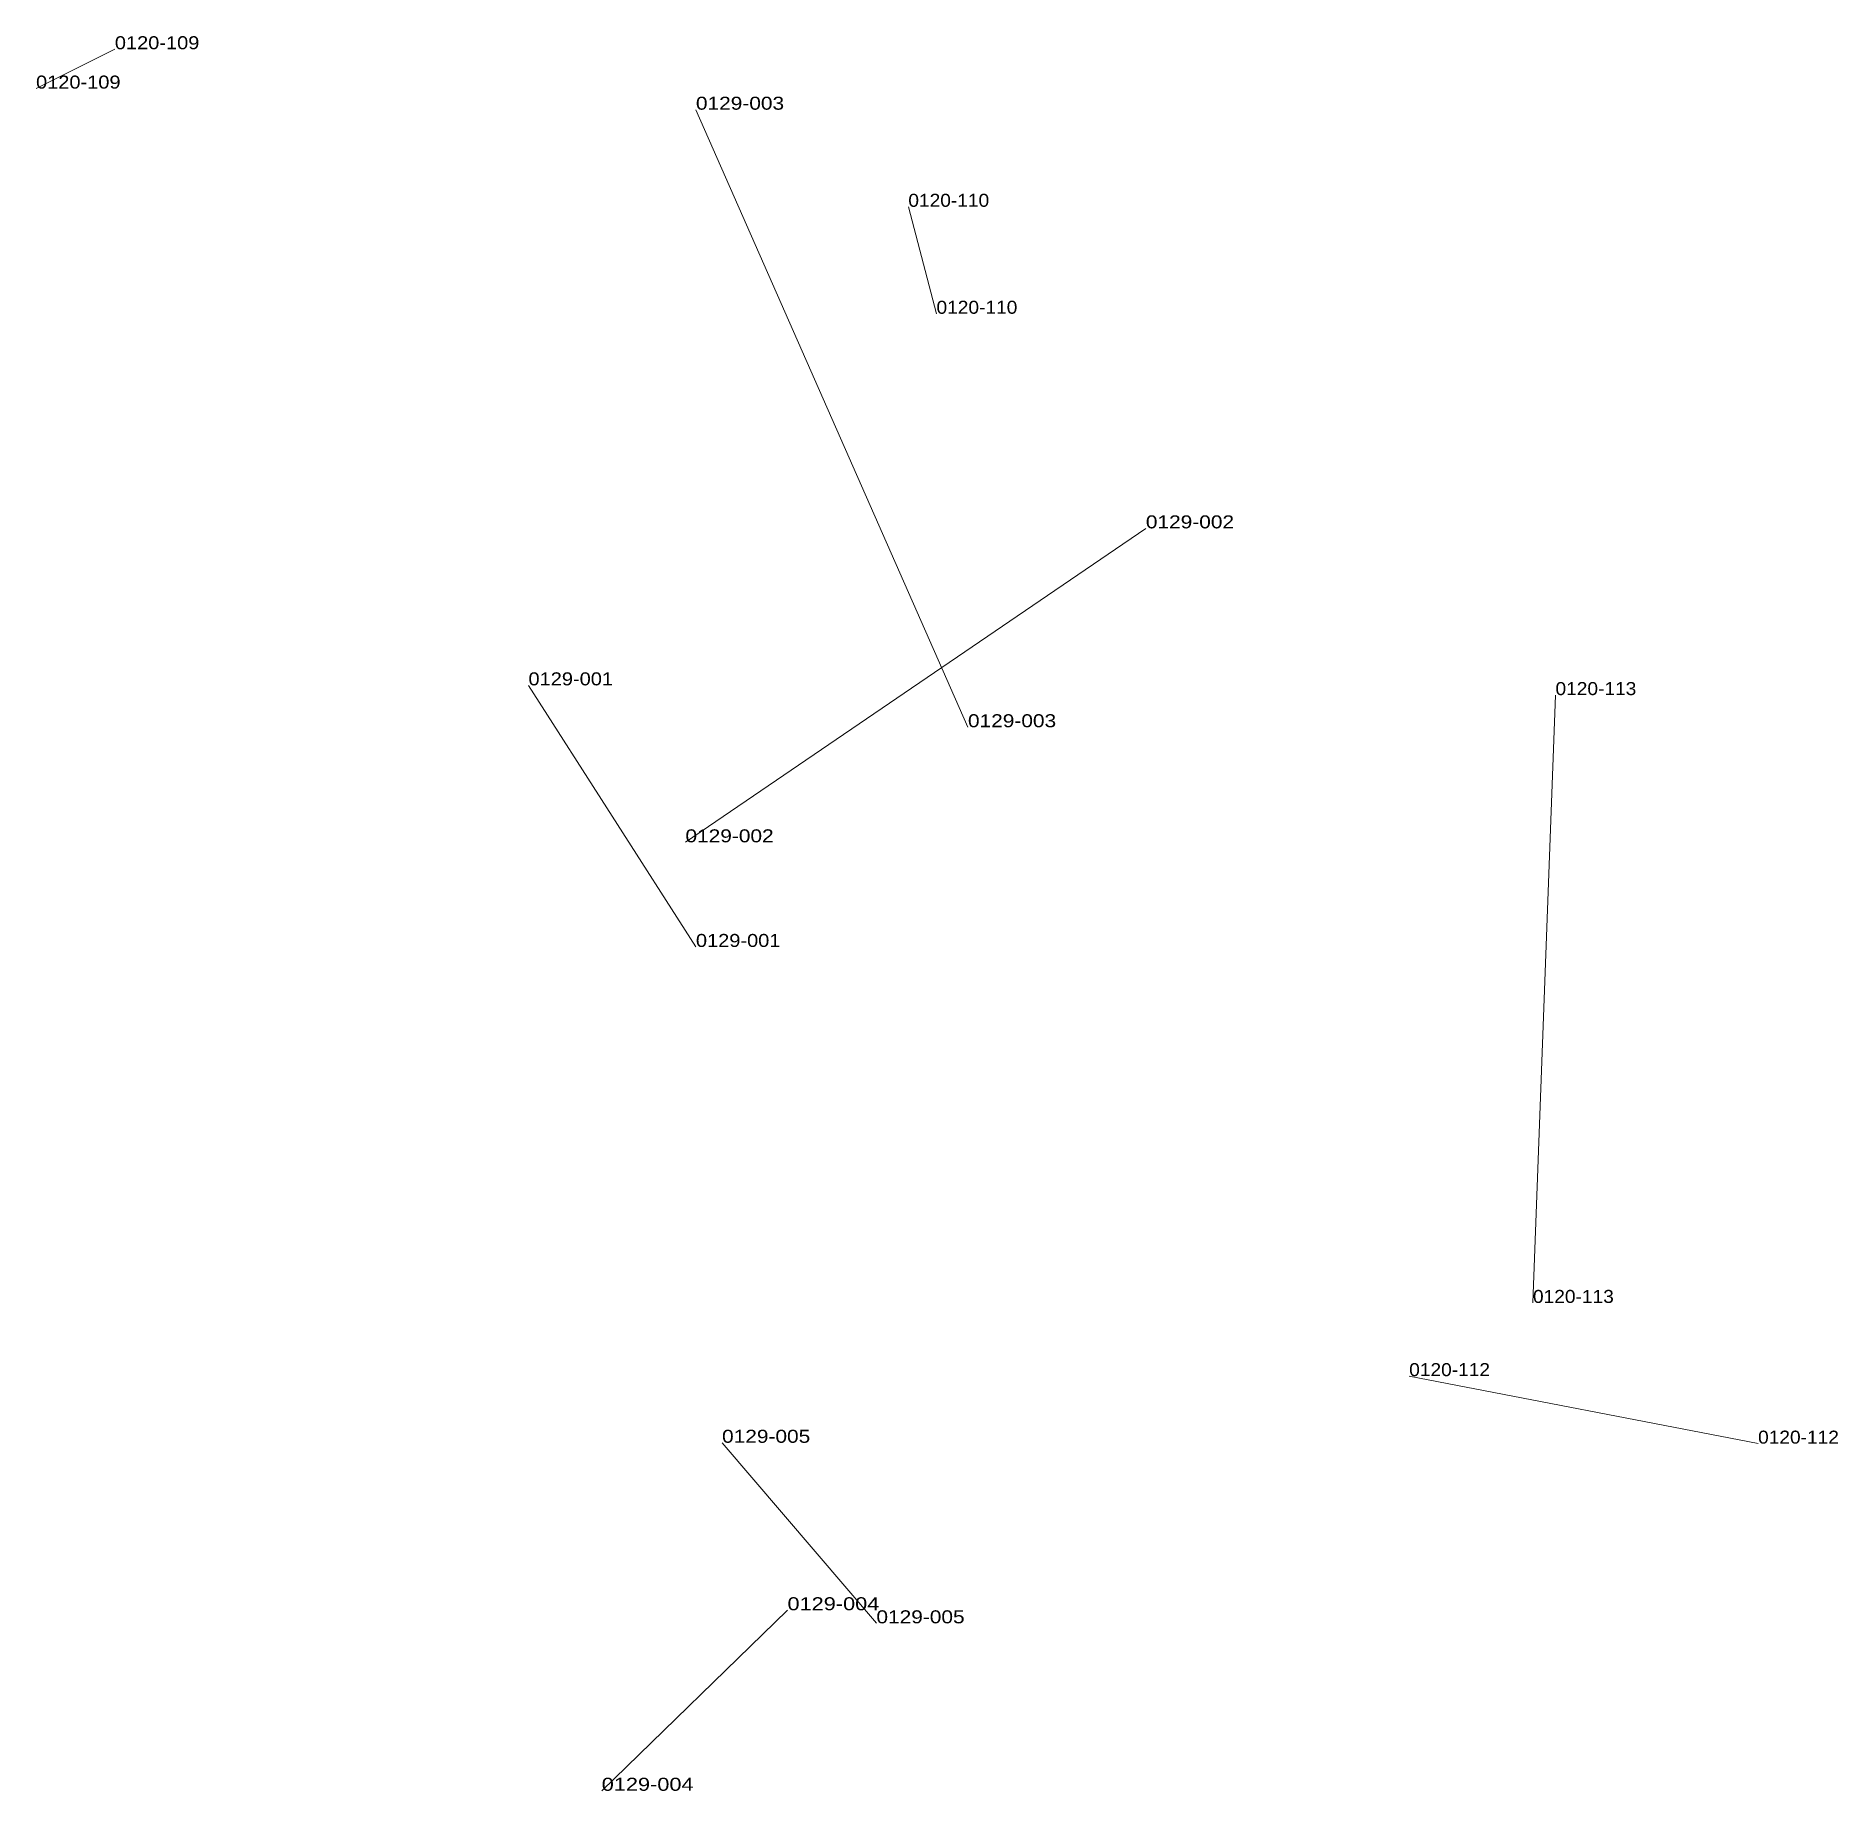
# Model space of a CAD drawing. Header units: metres. Extents: x 571156 to 607184, y 703608 to 727431.
# Drawn here: x 602891.1 to 603168.2, y 715694.3 to 715964.1 of the extents above; entities that cross this region are included whole.
import ezdxf

# ---------------------------------------------------------------- set-up
doc = ezdxf.new("R2010")
doc.units = ezdxf.units.M
doc.header["$LTSCALE"] = 0.8
doc.layers.add('60', color=7, linetype='Continuous', lineweight=13)
doc.layers.add('61', color=7, linetype='Continuous')

msp = doc.modelspace()

# ---------------------------------------------------------------- texts
at = {"layer": '60'}
for s, width, p in [('0120-109', 1.15, (602891.06, 715956.04)), ('0129-003', 1.2, (602992.55, 715952.79)), ('0120-110', 1.1, (603025.22, 715937.86)), ('0129-002', 1.2, (603061.75, 715888.41)), ('0129-001', 1.15, (602966.8, 715864.27)), ('0120-113', 1.1, (603121.29, 715769.3)), ('0120-112', 1.1, (603155.91, 715747.66)), ('0129-005', 1.2, (603020.31, 715720.03)), ('0129-004', 1.25, (602978.06, 715694.28))]:
    msp.add_text(s, height=2, dxfattribs=dict(at, width=width)).set_placement(p)
at = {"layer": '61'}
for s, width, p in [('0120-109', 1.15, (602903.18, 715962.09)), ('0120-110', 1.1, (603029.55, 715921.41)), ('0120-113', 1.1, (603124.75, 715862.77)), ('0129-003', 1.2, (603034.39, 715857.83)), ('0129-002', 1.2, (602990.94, 715840.13)), ('0129-001', 1.15, (602992.55, 715824.04)), ('0120-112', 1.1, (603102.25, 715758.04)), ('0129-005', 1.2, (602996.57, 715747.79)), ('0129-004', 1.25, (603006.63, 715722.04))]:
    msp.add_text(s, height=2, dxfattribs=dict(at, width=width)).set_placement(p)

# ---------------------------------------------------------------- linework, layer by layer
at = {"layer": '60'}
for p, q in [((602903.18, 715962.09), (602891.06, 715956.04)), ((603034.39, 715857.83), (602992.55, 715952.79)), ((603029.55, 715921.41), (603025.22, 715937.86)), ((602990.94, 715840.13), (603061.75, 715888.41)), ((602992.55, 715824.04), (602966.8, 715864.27)), ((603124.75, 715862.77), (603121.29, 715769.3)), ((603102.25, 715758.04), (603155.91, 715747.66)), ((602996.57, 715747.79), (603020.31, 715720.03)), ((603006.63, 715722.04), (602978.06, 715694.28))]:
    msp.add_line(p, q, dxfattribs=at)

msp.set_redraw_order([(e.dxf.handle, doc.entitydb.next_handle()) for e in msp.query("TEXT MTEXT ATTDEF DIMENSION ARC_DIMENSION")])  # texts and dimensions are drawn at this point

doc.saveas('drawing.dxf')
